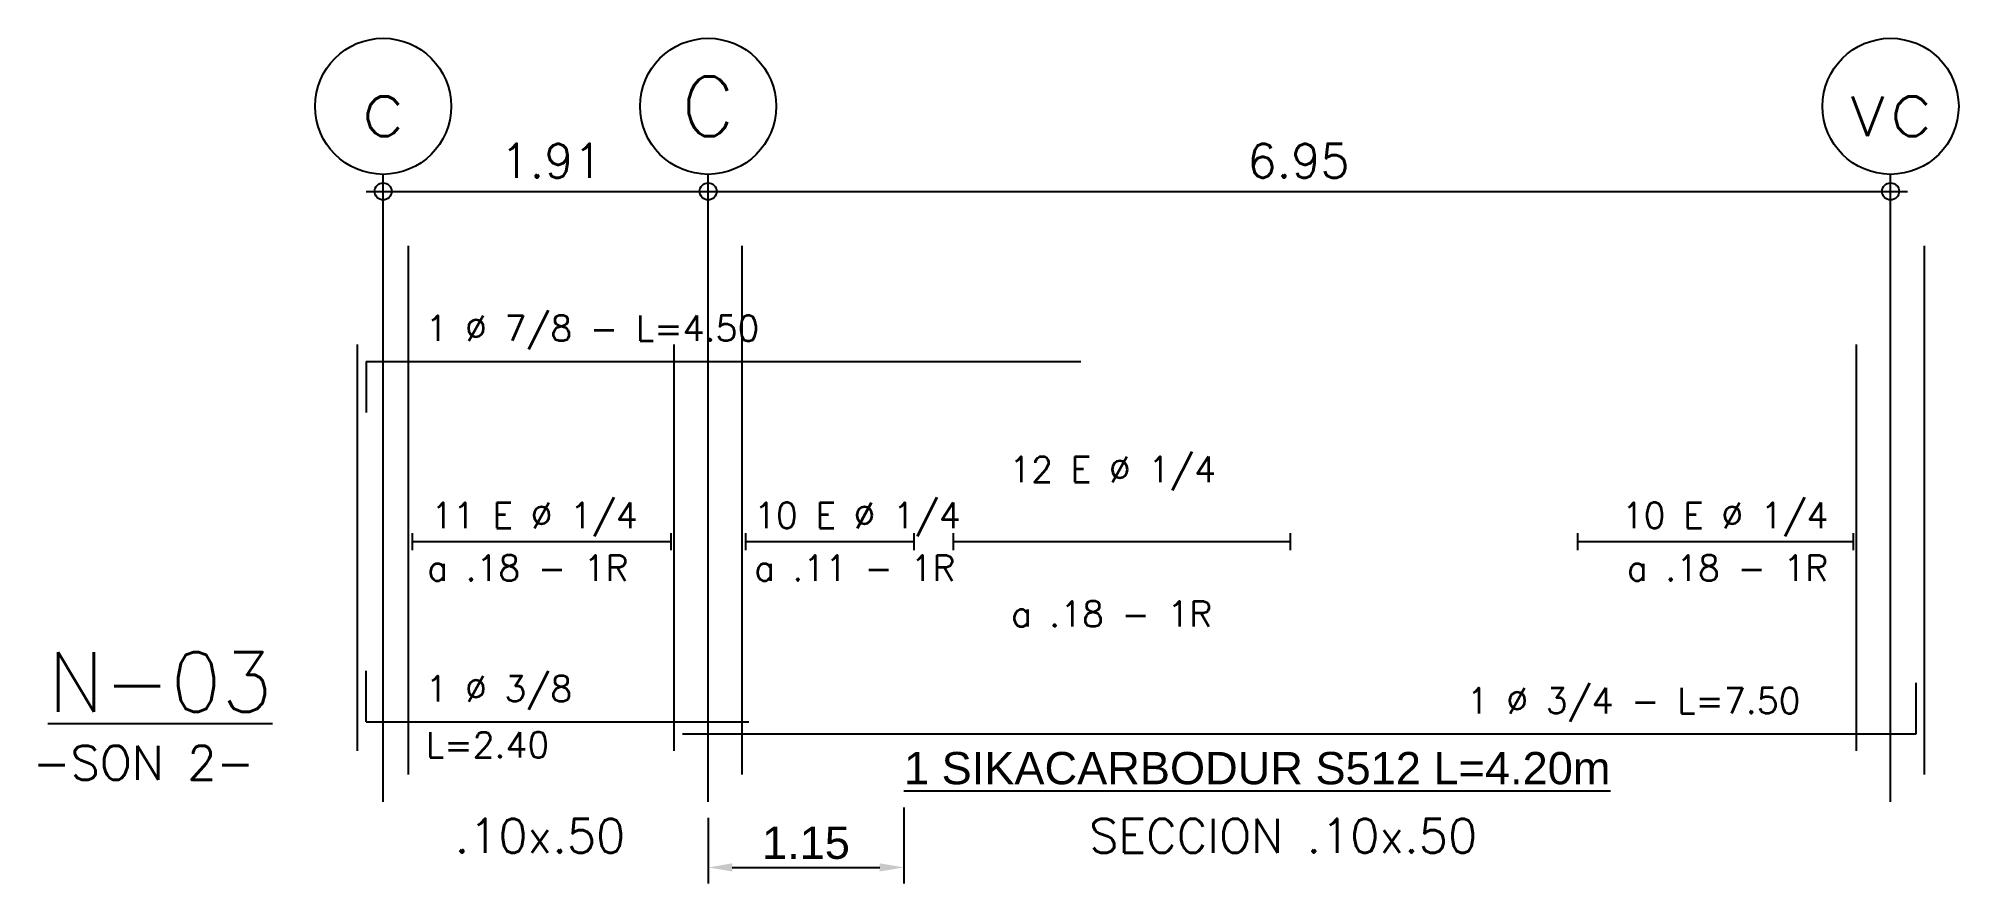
# Model space of a CAD drawing. Header units: millimetres. Extents: x 1 to 301, y -42 to 59.
# Drawn here: x 45.56 to 56.85, y 54.34 to 59.31 of the extents above; entities that cross this region are included whole.
import ezdxf
from ezdxf.enums import TextEntityAlignment as Align

# ---------------------------------------------------------------- set-up
doc = ezdxf.new("R2010")
doc.units = ezdxf.units.MM
doc.header["$LTSCALE"] = 0.0003
doc.header["$PDMODE"] = 34
doc.header["$PDSIZE"] = 0.1
for name, color, linetype in [('SIM-ACHURADOS', 8, 'Continuous'), ('SIM-COTAS', 1, 'Continuous'), ('SIM-FIBRACARB', 4, 'Continuous')]:
    doc.layers.add(name, color=color, linetype=linetype)
doc.styles.add('ARIAL EE', font='arial.ttf')
doc.styles.add('P140', font='SIMPLEX', dxfattribs={"height": 0.35})
doc.styles.add('P60', font='SIMPLEX', dxfattribs={"height": 0.16})
doc.styles.add('P80', font='SIMPLEX', dxfattribs={"height": 0.2})
doc.dimstyles.new('RE - STANDAR', dxfattribs={"dimtxt": 0.002, "dimasz": 0.0015, "dimexe": 0.001, "dimexo": 0.001, "dimgap": 0.0005, "dimtad": 1, "dimzin": 4, "dimdsep": 46, "dimtxsty": 'ARIAL EE', "dimcen": -0.001, "dimclrd": 256, "dimclre": 256, "dimclrt": 2, "dimadec": 0, "dimazin": 0, "dimtfac": 1, "dimtix": 1, "dimtofl": 0, "dimtmove": 1, "dimatfit": 0, "dimfxl": 0.0015, "dimtolj": 1, "dimtzin": 4, "dimlwd": -1, "dimlwe": -1, "dimarcsym": 0})

msp = doc.modelspace()

# ---------------------------------------------------------------- texts
at = {"layer": 'SIM-ACHURADOS', "style": 'P140'}
for s, p in [('C', (49.498, 58.915)), ('c', (47.588, 58.915)), ('vc', (56.448, 58.915))]:
    msp.add_text(s, height=0.35, dxfattribs=at).set_placement(p, align=Align.MIDDLE)
at = {"layer": 'SIM-ACHURADOS'}
for s, height, style, p in [('1.91', 0.2, 'P80', (48.278, 58.495)), ('6.95', 0.2, 'P80', (52.668, 58.495)), ('1 %%c 7/8 - L=4.50', 0.15, 'P60', (47.838, 57.535)), ('12 E %%c 1/4', 0.15, 'P60', (51.268, 56.705)), ('11 E %%C 1/4', 0.15, 'P60', (47.87, 56.435)), ('10 E %%c 1/4', 0.15, 'P60', (49.768, 56.435)), ('10 E %%c 1/4', 0.15, 'P60', (54.868, 56.435)), ('a .18 - 1R', 0.15, 'P60', (47.847, 56.125)), ('a .11 - 1R', 0.15, 'P60', (49.768, 56.125)), ('a .18 - 1R', 0.15, 'P60', (54.898, 56.125)), ('a .18 - 1R', 0.15, 'P60', (51.278, 55.855)), ('1 %%c 3/8', 0.15, 'P60', (47.838, 55.415)), ('1 %%c 3/4 - L=7.50', 0.15, 'P60', (53.958, 55.345)), ('L=2.40', 0.15, 'P60', (47.838, 55.085)), ('-SON 2-', 0.2, 'P80', (45.528, 54.955)), ('.10x.50', 0.2, 'P80', (48.008, 54.525)), ('SECCION .10x.50', 0.2, 'P80', (51.738, 54.525))]:
    msp.add_text(s, height=height, dxfattribs=dict(at, style=style)).set_placement(p)
at = {"layer": 'SIM-ACHURADOS', "style": 'P140'}
msp.add_text('%%uN-03%%u', height=0.35, dxfattribs=at).set_placement((46.938, 55.355), align=Align.RIGHT)
at = {"layer": 'SIM-FIBRACARB', "insert": (50.649, 55.118), "char_height": 0.19, "attachment_point": 1, "style": 'ARIAL EE'}
msp.add_mtext_dynamic_manual_height_columns('{\\L1 SIKACARBODUR S512 L=4.20m}', width=4.20022, gutter_width=0.00475, heights=[0], dxfattribs=at)

# ---------------------------------------------------------------- blocks, each defined once
blk = doc.blocks.new('*D12')
at = {"layer": 'SIM-COTAS', "transparency": 16777216}
for p, q in [((50.649, 54.792), (50.649, 54.344)), ((49.498, 54.73), (49.498, 54.344)), ((49.64, 54.439), (50.507, 54.439))]:
    blk.add_line(p, q, dxfattribs=at)
for points in [[(49.64, 54.463), (49.64, 54.415), (49.498, 54.439)], [(50.507, 54.463), (50.507, 54.415), (50.649, 54.439)]]:
    blk.add_solid(points, dxfattribs=at)
at = {"layer": 'SIM-COTAS', "color": 2, "transparency": 16777216, "insert": (50.073, 54.583), "char_height": 0.19, "attachment_point": 5, "style": 'ARIAL EE'}
blk.add_mtext('\\A1;1.15', dxfattribs=at)

# ---------------------------------------------------------------- dimensions: what is measured, and where the dimension line sits
at = {"layer": 'SIM-COTAS'}
dim = msp.add_linear_dim(base=(50.649, 54.439), p1=(49.498, 54.825), p2=(50.649, 54.887), dimstyle='RE - STANDAR', dxfattribs=at)
dim.commit()
dim.dimension.update_dxf_attribs({"geometry": '*D12', "text_midpoint": (50.073, 54.583)})

# ---------------------------------------------------------------- linework, layer by layer
at = {"layer": 'SIM-ACHURADOS'}
for p, q in [((47.588, 54.825), (47.588, 58.515)), ((49.498, 54.825), (49.498, 58.515)), ((56.448, 54.825), (56.448, 58.515)), ((47.588, 58.415), (56.448, 58.415)), ((47.738, 54.985), (47.738, 58.095)), ((49.698, 54.985), (49.698, 58.095)), ((56.648, 54.985), (56.648, 58.095)), ((47.438, 55.125), (47.438, 57.515)), ((49.298, 55.125), (49.298, 57.515)), ((56.248, 55.125), (56.248, 57.515)), ((47.488, 57.415), (51.688, 57.415)), ((47.488, 57.415), (47.488, 57.115)), ((47.758, 56.405), (47.758, 56.305)), ((47.758, 56.405), (47.758, 56.305)), ((47.758, 56.405), (47.758, 56.305)), ((47.758, 56.355), (47.758, 56.355)), ((47.758, 56.355), (49.278, 56.355)), ((49.278, 56.405), (49.278, 56.305)), ((49.718, 56.405), (49.718, 56.305)), ((49.718, 56.355), (50.708, 56.355)), ((50.708, 56.405), (50.708, 56.305)), ((50.938, 56.405), (50.938, 56.305)), ((50.938, 56.355), (52.918, 56.355)), ((52.918, 56.405), (52.918, 56.305)), ((54.608, 56.405), (54.608, 56.305)), ((54.608, 56.355), (56.228, 56.355)), ((56.228, 56.405), (56.228, 56.305)), ((47.488, 55.295), (47.488, 55.595)), ((56.598, 55.225), (56.598, 55.525)), ((47.488, 55.295), (49.738, 55.295)), ((49.348, 55.225), (56.598, 55.225))]:
    msp.add_line(p, q, dxfattribs=at)
for centre in [(47.588, 58.915), (49.498, 58.915), (56.448, 58.915)]:
    msp.add_circle(centre, 0.4, dxfattribs=at)
for p in [(47.588, 58.415), (49.498, 58.415), (56.448, 58.415)]:
    msp.add_point(p, dxfattribs=at)

msp.set_redraw_order([(e.dxf.handle, doc.entitydb.next_handle()) for e in msp.query("TEXT MTEXT ATTDEF DIMENSION ARC_DIMENSION")])  # texts and dimensions are drawn at this point

doc.saveas('drawing.dxf')
